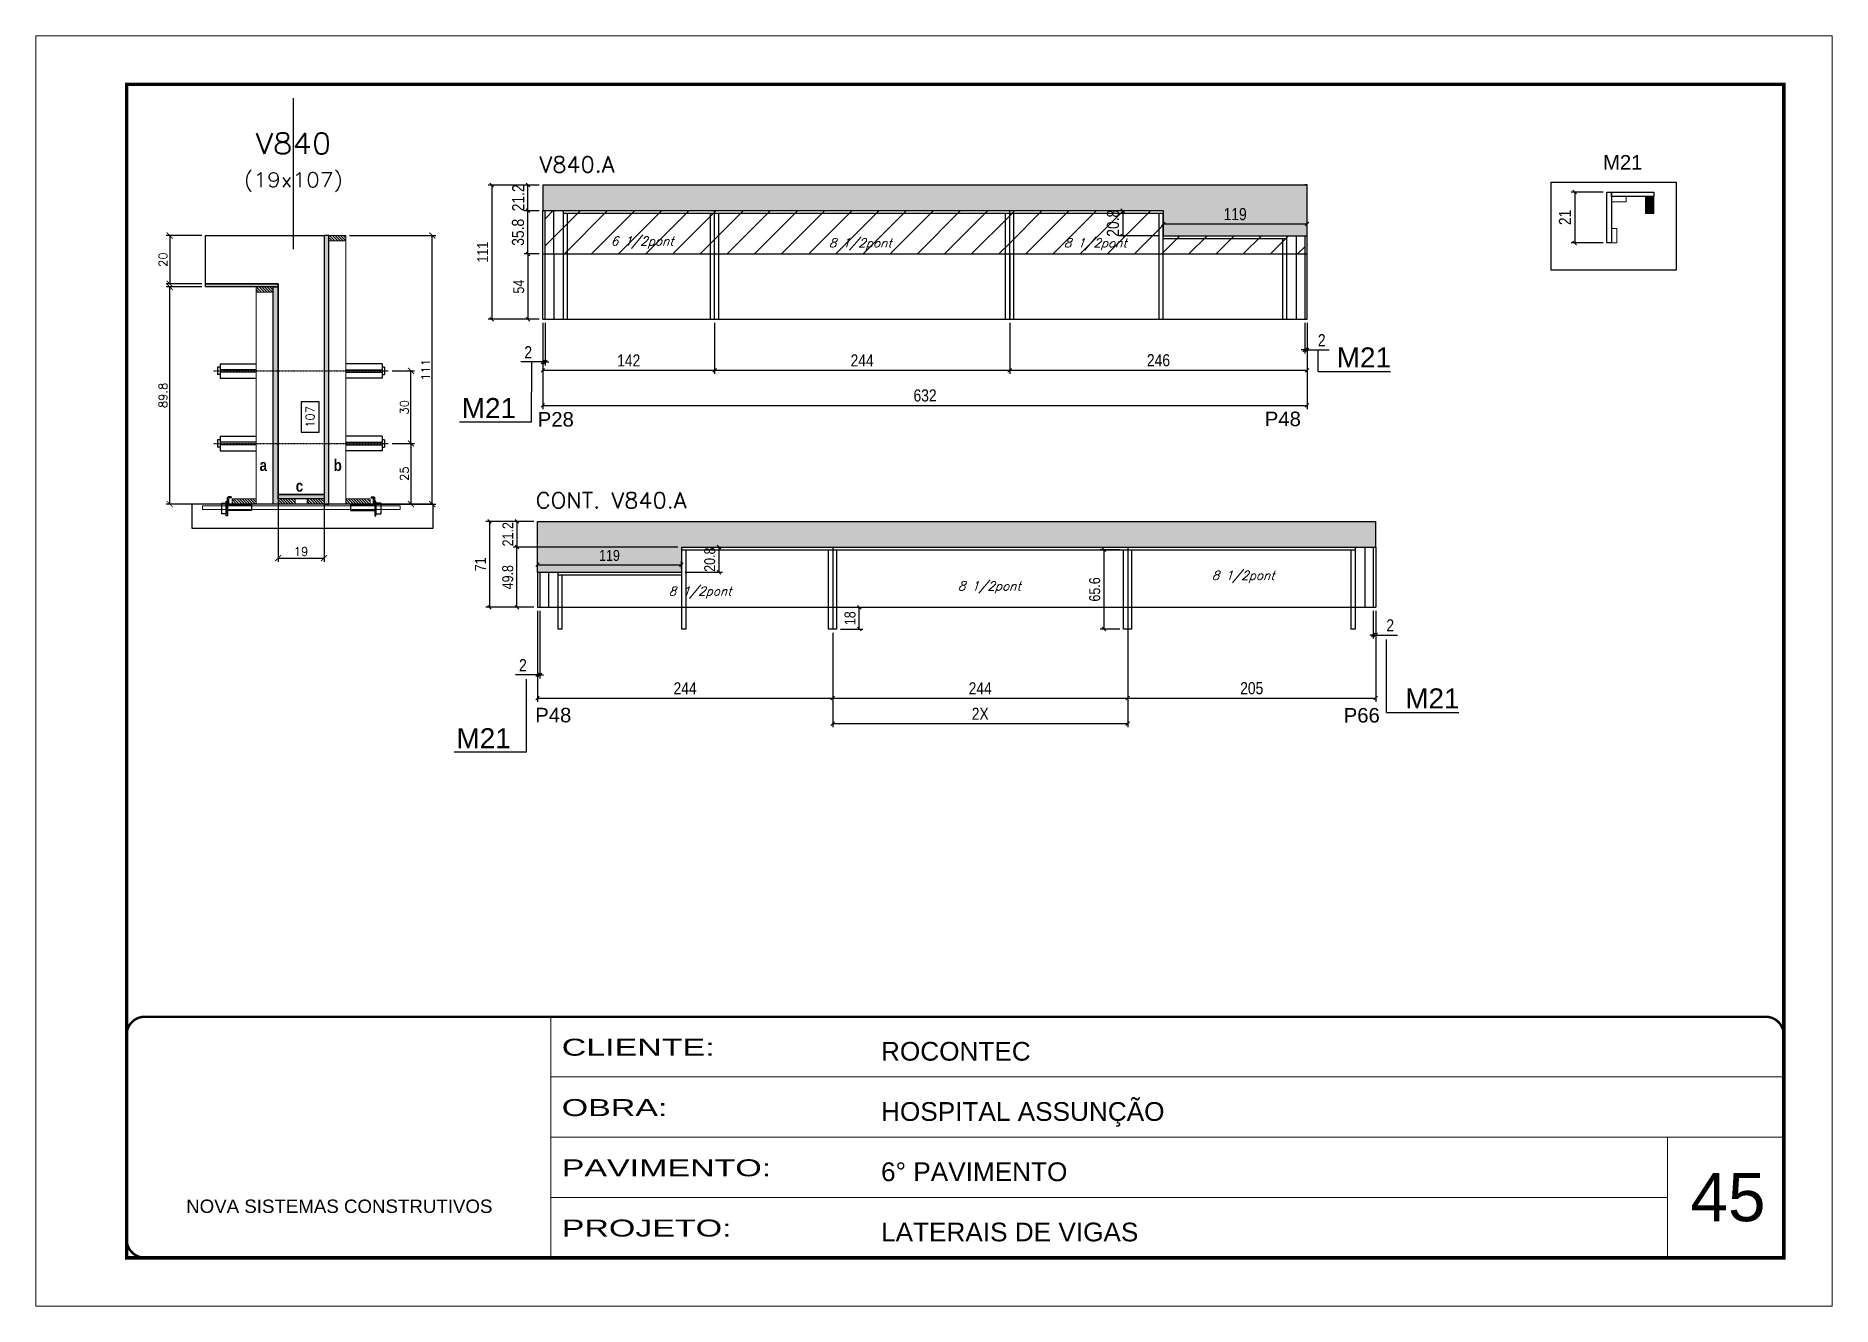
# Model space of a CAD drawing. Extents: x -20960 to -5926, y -2106 to 21915.
# Drawn here: x -12207 to -10722, y 8231 to 9281 of the extents above; entities that cross this region are included whole.
import ezdxf
from ezdxf.enums import TextEntityAlignment as Align

# ---------------------------------------------------------------- set-up
doc = ezdxf.new("R2010")
doc.units = 0
for name, pattern in [('CONTINUO', [0]), ('DASHED', [0.75, 0.5, -0.25]), ('HIDDEN', [0.375, 0.25, -0.125])]:
    doc.linetypes.add(name, pattern=pattern)
for name, color, linetype in [('5', 5, 'Continuous'), ('barrote', 251, 'Continuous'), ('COTA', 241, 'Continuous'), ('Cota Seção (2x)', 4, 'Continuous'), ('detalhes', 4, 'Continuous'), ('NOMENCLATURA', 7, 'Continuous'), ('Painéis', 200, 'Continuous'), ('presilha', 1, 'Continuous'), ('Reaproveitamento', 251, 'Continuous'), ('SARR_2.2x7', 40, 'Continuous'), ('SARR_3.5x7', 81, 'Continuous'), ('TENSOR', 3, 'Continuous'), ('texto', 7, 'Continuous'), ('Texto de Titulo', 7, 'Continuous'), ('Texto Qtd Sarr', 242, 'Continuous')]:
    doc.layers.add(name, color=color, linetype=linetype)
for name, color, linetype, lineweight in [('CARIMBO', 255, 'Continuous', 9), ('CONCRETO', 251, 'Continuous', 25), ('Folhas', 255, 'Continuous', 9), ('Hachura', 251, 'Continuous', 9), ('Madeira', 126, 'Continuous', 18), ('Sarr 2.2x7', 40, 'Continuous', 9), ('SARRAFO DE PRESSAO', 251, 'DASHED', 9), ('SCO-___-LAJ', 2, 'Continuous', 0), ('Texto Seção', 7, 'Continuous', 15)]:
    doc.layers.add(name, color=color, linetype=linetype, lineweight=lineweight)
doc.styles.add('ARIAL', font='arial.ttf')
doc.styles.add('COTA TECNICA', font='techl___.ttf', dxfattribs={"height": 10})
doc.styles.add('COTA TECNICA-50', font='techl___.ttf', dxfattribs={"height": 9})
doc.styles.add('REGUA-120', font='ROMANS.shx', dxfattribs={"height": 15})
doc.styles.add('Romans', font='romans.shx')
doc.styles.get("Standard").update_dxf_attribs({"font": 'arial.ttf'})
doc.styles.add('TECNICA', font='techb___.ttf', dxfattribs={"height": 10})
doc.styles.add('Tecnologia', font='')
doc.styles.get('Tecnologia').set_extended_font_data('Forgotten Futurist')
doc.dimstyles.new('COTA PAINEL-50', dxfattribs={"dimtxt": 9, "dimasz": 3, "dimexe": 3, "dimexo": 3, "dimgap": 3, "dimtad": 1, "dimdec": 1, "dimzin": 12, "dimdsep": 46, "dimtxsty": 'COTA TECNICA-50', "dimblk1": 'OBLIQUE', "dimblk2": 'OBLIQUE', "dimsah": 1, "dimcen": 0.9, "dimclrd": 4, "dimclre": 4, "dimclrt": 240, "dimadec": 1, "dimazin": 3, "dimtfac": 1, "dimtdec": 1, "dimtmove": 0, "dimatfit": 3, "dimfxl": 1, "dimtolj": 1, "dimtzin": 12, "dimarcsym": 0})
doc.dimstyles.new('Cota Seção (2x)', dxfattribs={"dimtxt": 7, "dimasz": 5, "dimexe": 3, "dimexo": 3, "dimgap": 2, "dimtad": 3, "dimdec": 1, "dimlfac": 0.5, "dimzin": 12, "dimdsep": 46, "dimtxsty": 'Romans', "dimblk": 'ARCHTICK', "dimcen": 0, "dimclrd": 4, "dimclre": 4, "dimclrt": 1, "dimadec": 1, "dimazin": 3, "dimtfac": 1, "dimtdec": 1, "dimtmove": 0, "dimatfit": 3, "dimldrblk": 'OBLIQUE', "dimfxl": 1, "dimtolj": 1, "dimtzin": 12, "dimarcsym": 0})
doc.dimstyles.new('Cota Seção interna', dxfattribs={"dimtxt": 7, "dimasz": 6, "dimexe": 0.18, "dimexo": 2, "dimgap": -4, "dimtad": 3, "dimdec": 1, "dimlfac": 0.5, "dimzin": 12, "dimdsep": 46, "dimtxsty": 'Romans', "dimblk": 'ARCHTICK', "dimcen": 0.09, "dimse1": 1, "dimse2": 1, "dimsd1": 1, "dimsd2": 1, "dimclrd": 180, "dimclre": 5, "dimclrt": 1, "dimadec": 0, "dimazin": 3, "dimtfac": 1, "dimtdec": 1, "dimtofl": 0, "dimtmove": 0, "dimatfit": 3, "dimldrblk": 'ARCHTICK', "dimfxl": 1, "dimtolj": 1, "dimtzin": 0, "dimarcsym": 0})
doc.dimstyles.new('PAINEL', dxfattribs={"dimtxt": 10, "dimasz": 3, "dimexe": 3, "dimexo": 3, "dimgap": 3, "dimtad": 1, "dimdec": 1, "dimzin": 12, "dimdsep": 46, "dimtxsty": 'COTA TECNICA', "dimblk1": 'OBLIQUE', "dimblk2": 'OBLIQUE', "dimsah": 1, "dimcen": 0.9, "dimclrd": 4, "dimclre": 4, "dimclrt": 240, "dimadec": 1, "dimazin": 3, "dimtfac": 1, "dimtdec": 1, "dimtmove": 0, "dimatfit": 3, "dimfxl": 1, "dimtolj": 1, "dimtzin": 12, "dimarcsym": 0})
pattern_1 = [(45, (-4755, -1148.575), (-11.22532, 11.22532), [])]
pattern_2 = [(315, (10949.8435, 664.421), (1.12253202, 1.12253202), [])]

msp = doc.modelspace()

# ---------------------------------------------------------------- texts
at = {"layer": '5', "color": 7, "linetype": 'Continuous'}
msp.add_text('M21', height=12, rotation=359.99996, dxfattribs=at).set_placement((-10911.37, 9170.58))
at = {"layer": '5', "linetype": 'Continuous'}
for s, p in [('P28', (-11792.1, 8958.13)), ('P48', (-11191.01, 8958.48)), ('P48', (-11794.17, 8713.63)), ('P66', (-11125.76, 8713.47))]:
    msp.add_text(s, height=12, rotation=0.00004, dxfattribs=at).set_placement(p)
at = {"layer": 'CARIMBO', "style": 'ARIAL'}
msp.add_text('45', height=40, dxfattribs=at).set_placement((-10839.14, 8301.21))
at = {"layer": 'detalhes', "style": 'TECNICA'}
for s, p in [('a', (-12022.08, 8921.4)), ('b', (-11960.85, 8921.39)), ('c', (-11992.18, 8904.3))]:
    msp.add_text(s, height=9.6, dxfattribs=at).set_placement(p)
at = {"layer": 'NOMENCLATURA', "linetype": 'Continuous'}
for rotation, p in [(0, (-11131.5, 9007.08)), (360, (-11854.87, 8965.2)), (0, (-11074.86, 8725.17)), (360, (-11859.26, 8692.25))]:
    msp.add_text('M21', height=16.5, rotation=rotation, dxfattribs=at).set_placement(p)
at = {"layer": 'texto', "color": 2, "char_height": 7.2737, "attachment_point": 5, "style": 'Romans'}
for s, insert in [('{\\Q19;\\C256;6 1/2pont}', (-11705.77, 9110.29)), ('{\\Q19;\\C256;8 1/2pont}', (-11525.47, 9108.75)), ('{\\Q19;\\C256;8 1/2pont}', (-11331.11, 9108.75)), ('{\\Q19;\\C256;8 1/2pont}', (-11208.9, 8833.92)), ('{\\Q19;\\C256;8 1/2pont}', (-11657.88, 8820.93)), ('{\\Q19;\\C256;8 1/2pont}', (-11418.75, 8825.15))]:
    msp.add_mtext(s, dxfattribs=dict(at, insert=insert))
at = {"layer": 'Texto Seção', "style": 'REGUA-120', "width": 1.05}
for s, p in [('V840.A', (-11790.6, 9168.27)), ('CONT. V840.A', (-11793.71, 8890.59))]:
    msp.add_text(s, height=13, dxfattribs=at).set_placement(p)

# ---------------------------------------------------------------- blocks, each defined once
blk = doc.blocks.new('9999999999')
at = {"color": 30, "linetype": 'CONTINUO'}
for p, q in [((98564.6, 34230.2), (98564.6, 34429.4)), ((98564.6, 34379.6), (99584, 34379.6)), ((98564.6, 34329.8), (99488, 34329.8)), ((99584, 34329.8), (99488, 34329.8)), ((99488, 34329.8), (99488, 34230.2)), ((98564.6, 34280), (99488, 34280))]:
    blk.add_line(p, q, dxfattribs=at)
at = {"color": 30, "linetype": 'CONTINUO', "const_width": 2}
blk.add_lwpolyline([(99584, 34230.2), (99584, 34414.4, 0.414214), (99569, 34429.4), (98229, 34429.4, 0.414214), (98214, 34414.4), (98214, 34245.2, 0.414214), (98229, 34230.2), (99584, 34230.2)], format="xyb", dxfattribs=at)
at = {"layer": 'Folhas'}
blk.add_lwpolyline([(98139, 34190.2), (99624, 34190.2), (99624, 35240.2), (98139, 35240.2)], close=True, dxfattribs=at)
at = {"layer": 'Folhas', "color": 30, "const_width": 3}
blk.add_lwpolyline([(98214, 34230.2), (99584, 34230.2), (99584, 35200.2), (98214, 35200.2)], close=True, dxfattribs=at)
at = {"color": 7, "linetype": 'Continuous', "ltscale": 5, "style": 'ARIAL'}
for s, height, p in [('ROCONTEC', 15.48, (98837.7, 34393.1)), ('HOSPITAL ASSUNÇÃO', 15.483, (98837.7, 34343.3)), ('6° PAVIMENTO', 15.483, (98837.7, 34293.5)), ('NOVA SISTEMAS CONSTRUTIVOS', 11.059, (98263.2, 34267.2)), ('LATERAIS DE VIGAS', 15.483, (98837.7, 34243.7))]:
    blk.add_text(s, height=height, dxfattribs=at).set_placement(p)
at = {"layer": 'Folhas', "color": 7, "style": 'Tecnologia', "width": 1.5}
for s, p in [('CLIENTE:', (98573.7, 34397.2)), ('OBRA:', (98573.7, 34347.3)), ('PAVIMENTO:', (98573.7, 34297.5)), ('PROJETO:', (98573.7, 34247.7))]:
    blk.add_text(s, height=14, dxfattribs=at).set_placement(p)
blk = doc.blocks.new('_Oblique')
at = {"color": 0, "linetype": 'ByBlock', "lineweight": -2}
blk.add_line((-0.5, -0.5), (0.5, 0.5), dxfattribs=at)
blk = doc.blocks.new('*D1616')
at = {"layer": 'COTA', "color": 4, "lineweight": -2, "ltscale": 25, "transparency": 16777216}
for p, q in [((-11158, 9043.8), (-11158, 9018.5)), ((-11156, 9043.8), (-11156, 9018.5)), ((-11158, 9021.5), (-11161, 9021.5)), ((-11158, 9021.5), (-11156, 9021.5)), ((-11156, 9021.5), (-11137.8, 9021.5))]:
    blk.add_line(p, q, dxfattribs=at)
at = {"layer": 'Defpoints', "color": 0, "ltscale": 25, "transparency": 16777216}
for p in [(-11158, 9046.8), (-11156, 9046.8), (-11156, 9021.5)]:
    blk.add_point(p, dxfattribs=at)
at = {"layer": 'COTA', "color": 4, "lineweight": -2, "ltscale": 25, "transparency": 16777216, "xscale": 3, "yscale": 3, "zscale": 3}
blk.add_blockref('_Oblique', (-11158, 9021.5), dxfattribs=at)
at = {"layer": 'COTA', "color": 4, "lineweight": -2, "ltscale": 25, "transparency": 16777216, "xscale": 3, "yscale": 3, "zscale": 3, "rotation": 180}
blk.add_blockref('_Oblique', (-11156, 9021.5), dxfattribs=at)
at = {"layer": 'COTA', "color": 240, "ltscale": 25, "transparency": 16777216, "insert": (-11143.9, 9029.5), "char_height": 10, "attachment_point": 5, "style": 'COTA TECNICA'}
blk.add_mtext('\\A1;2', dxfattribs=at)
blk = doc.blocks.new('*D1617')
at = {"layer": 'COTA', "color": 4, "lineweight": -2, "ltscale": 25, "transparency": 16777216}
for p, q in [((-11787.9, 9043.8), (-11787.9, 9001.7)), ((-11645.9, 9043.8), (-11645.9, 9001.7)), ((-11787.9, 9004.7), (-11645.9, 9004.7))]:
    blk.add_line(p, q, dxfattribs=at)
at = {"layer": 'Defpoints', "color": 0, "ltscale": 25, "transparency": 16777216}
for p in [(-11787.9, 9046.8), (-11645.9, 9046.8), (-11645.9, 9004.7)]:
    blk.add_point(p, dxfattribs=at)
at = {"layer": 'COTA', "color": 4, "lineweight": -2, "ltscale": 25, "transparency": 16777216, "xscale": 3, "yscale": 3, "zscale": 3, "rotation": 180}
blk.add_blockref('_Oblique', (-11787.9, 9004.7), dxfattribs=at)
at = {"layer": 'COTA', "color": 4, "lineweight": -2, "ltscale": 25, "transparency": 16777216, "xscale": 3, "yscale": 3, "zscale": 3}
blk.add_blockref('_Oblique', (-11645.9, 9004.7), dxfattribs=at)
at = {"layer": 'COTA', "color": 240, "ltscale": 25, "transparency": 16777216, "insert": (-11716.9, 9012.8), "char_height": 10, "attachment_point": 5, "style": 'COTA TECNICA'}
blk.add_mtext('\\A1;142', dxfattribs=at)
blk = doc.blocks.new('*D1618')
at = {"layer": 'COTA', "color": 4, "lineweight": -2, "ltscale": 25, "transparency": 16777216}
for p, q in [((-11645.9, 9043.8), (-11645.9, 9001.7)), ((-11401.9, 9043.8), (-11401.9, 9001.7)), ((-11645.9, 9004.7), (-11401.9, 9004.7))]:
    blk.add_line(p, q, dxfattribs=at)
at = {"layer": 'Defpoints', "color": 0, "ltscale": 25, "transparency": 16777216}
for p in [(-11645.9, 9046.8), (-11401.9, 9046.8), (-11401.9, 9004.7)]:
    blk.add_point(p, dxfattribs=at)
at = {"layer": 'COTA', "color": 4, "lineweight": -2, "ltscale": 25, "transparency": 16777216, "xscale": 3, "yscale": 3, "zscale": 3, "rotation": 180}
blk.add_blockref('_Oblique', (-11645.9, 9004.7), dxfattribs=at)
at = {"layer": 'COTA', "color": 4, "lineweight": -2, "ltscale": 25, "transparency": 16777216, "xscale": 3, "yscale": 3, "zscale": 3}
blk.add_blockref('_Oblique', (-11401.9, 9004.7), dxfattribs=at)
at = {"layer": 'COTA', "color": 240, "ltscale": 25, "transparency": 16777216, "insert": (-11523.9, 9012.8), "char_height": 10, "attachment_point": 5, "style": 'COTA TECNICA'}
blk.add_mtext('\\A1;244', dxfattribs=at)
blk = doc.blocks.new('*D1619')
at = {"layer": 'COTA', "color": 4, "lineweight": -2, "ltscale": 25, "transparency": 16777216}
for p, q in [((-11401.9, 9043.8), (-11401.9, 9001.7)), ((-11156, 9043.8), (-11156, 9001.7)), ((-11401.9, 9004.7), (-11156, 9004.7))]:
    blk.add_line(p, q, dxfattribs=at)
at = {"layer": 'Defpoints', "color": 0, "ltscale": 25, "transparency": 16777216}
for p in [(-11401.9, 9046.8), (-11156, 9046.8), (-11156, 9004.7)]:
    blk.add_point(p, dxfattribs=at)
at = {"layer": 'COTA', "color": 4, "lineweight": -2, "ltscale": 25, "transparency": 16777216, "xscale": 3, "yscale": 3, "zscale": 3, "rotation": 180}
blk.add_blockref('_Oblique', (-11401.9, 9004.7), dxfattribs=at)
at = {"layer": 'COTA', "color": 4, "lineweight": -2, "ltscale": 25, "transparency": 16777216, "xscale": 3, "yscale": 3, "zscale": 3}
blk.add_blockref('_Oblique', (-11156, 9004.7), dxfattribs=at)
at = {"layer": 'COTA', "color": 240, "ltscale": 25, "transparency": 16777216, "insert": (-11278.9, 9012.9), "char_height": 10, "attachment_point": 5, "style": 'COTA TECNICA'}
blk.add_mtext('\\A1;246', dxfattribs=at)
blk = doc.blocks.new('*D1620')
at = {"layer": 'COTA', "color": 4, "lineweight": -2, "ltscale": 25, "transparency": 16777216}
for p, q in [((-11275, 9118.8), (-11275, 9128.6)), ((-11275, 9125.6), (-11156, 9125.6)), ((-11156, 9119.2), (-11156, 9128.6))]:
    blk.add_line(p, q, dxfattribs=at)
at = {"layer": 'Defpoints', "color": 0, "ltscale": 25, "transparency": 16777216}
for p in [(-11156, 9125.6), (-11275, 9115.8), (-11156, 9116.2)]:
    blk.add_point(p, dxfattribs=at)
at = {"layer": 'COTA', "color": 4, "lineweight": -2, "ltscale": 25, "transparency": 16777216, "xscale": 3, "yscale": 3, "zscale": 3, "rotation": 180}
blk.add_blockref('_Oblique', (-11275, 9125.6), dxfattribs=at)
at = {"layer": 'COTA', "color": 4, "lineweight": -2, "ltscale": 25, "transparency": 16777216, "xscale": 3, "yscale": 3, "zscale": 3}
blk.add_blockref('_Oblique', (-11156, 9125.6), dxfattribs=at)
at = {"layer": 'COTA', "color": 240, "ltscale": 25, "transparency": 16777216, "insert": (-11215.5, 9133.7), "char_height": 10, "attachment_point": 5, "style": 'COTA TECNICA'}
blk.add_mtext('\\A1;119', dxfattribs=at)
blk = doc.blocks.new('*D1621')
at = {"layer": 'COTA', "color": 4, "lineweight": -2, "ltscale": 25, "transparency": 16777216}
for p, q in [((-11792.3, 8805.7), (-11792.3, 8730.7)), ((-11548.2, 8787.7), (-11548.2, 8730.7)), ((-11792.3, 8733.7), (-11548.2, 8733.7))]:
    blk.add_line(p, q, dxfattribs=at)
at = {"layer": 'Defpoints', "color": 0, "ltscale": 25, "transparency": 16777216}
for p in [(-11792.3, 8808.7), (-11548.2, 8790.7), (-11548.2, 8733.7)]:
    blk.add_point(p, dxfattribs=at)
at = {"layer": 'COTA', "color": 4, "lineweight": -2, "ltscale": 25, "transparency": 16777216, "xscale": 3, "yscale": 3, "zscale": 3, "rotation": 180}
blk.add_blockref('_Oblique', (-11792.3, 8733.7), dxfattribs=at)
at = {"layer": 'COTA', "color": 4, "lineweight": -2, "ltscale": 25, "transparency": 16777216, "xscale": 3, "yscale": 3, "zscale": 3}
blk.add_blockref('_Oblique', (-11548.2, 8733.7), dxfattribs=at)
at = {"layer": 'COTA', "color": 240, "ltscale": 25, "transparency": 16777216, "insert": (-11670.3, 8741.7), "char_height": 10, "attachment_point": 5, "style": 'COTA TECNICA'}
blk.add_mtext('\\A1;244', dxfattribs=at)
blk = doc.blocks.new('*D1622')
at = {"layer": 'COTA', "color": 4, "lineweight": -2, "ltscale": 25, "transparency": 16777216}
for p, q in [((-11548.2, 8787.7), (-11548.2, 8730.7)), ((-11304.3, 8787.7), (-11304.3, 8730.7)), ((-11548.2, 8733.7), (-11304.3, 8733.7))]:
    blk.add_line(p, q, dxfattribs=at)
at = {"layer": 'Defpoints', "color": 0, "ltscale": 25, "transparency": 16777216}
for p in [(-11548.2, 8790.7), (-11304.3, 8790.7), (-11304.3, 8733.7)]:
    blk.add_point(p, dxfattribs=at)
at = {"layer": 'COTA', "color": 4, "lineweight": -2, "ltscale": 25, "transparency": 16777216, "xscale": 3, "yscale": 3, "zscale": 3, "rotation": 180}
blk.add_blockref('_Oblique', (-11548.2, 8733.7), dxfattribs=at)
at = {"layer": 'COTA', "color": 4, "lineweight": -2, "ltscale": 25, "transparency": 16777216, "xscale": 3, "yscale": 3, "zscale": 3}
blk.add_blockref('_Oblique', (-11304.3, 8733.7), dxfattribs=at)
at = {"layer": 'COTA', "color": 240, "ltscale": 25, "transparency": 16777216, "insert": (-11426.3, 8741.7), "char_height": 10, "attachment_point": 5, "style": 'COTA TECNICA'}
blk.add_mtext('\\A1;244', dxfattribs=at)
blk = doc.blocks.new('titulo1')
at = {"layer": 'Defpoints', "color": 252, "linetype": 'HIDDEN', "ltscale": 2}
blk.add_line((0, 0), (0, 125), dxfattribs=at)
at = {"layer": 'Defpoints', "style": 'Romans', "oblique": 15}
blk.add_attdef('FOLHA', text='', height=10, dxfattribs=at).set_placement((0, 15.6), align=Align.MIDDLE_CENTER)
at = {"layer": 'Texto Qtd Sarr', "color": 3, "style": 'Romans', "oblique": 15}
for tag, height, p in [('TITULO', 17, (0, 71.4)), ('SEÇÃO', 12, (0, 41.5))]:
    blk.add_attdef(tag, text='', height=height, dxfattribs=at).set_placement(p, align=Align.MIDDLE_CENTER)
blk = doc.blocks.new('*D1638')
at = {"layer": 'Defpoints', "color": 0, "linetype": 'ByBlock', "transparency": 16777216}
for p in [(-10908.3, 9152), (-10934.7, 9110), (-10908.3, 9110)]:
    blk.add_point(p, dxfattribs=at)
at = {"layer": 'Sarr 2.2x7', "color": 4, "linetype": 'ByBlock', "lineweight": -2, "transparency": 16777216}
for p, q in [((-10911.3, 9152), (-10937.7, 9152)), ((-10934.7, 9152), (-10934.7, 9110)), ((-10911.3, 9110), (-10937.7, 9110))]:
    blk.add_line(p, q, dxfattribs=at)
at = {"layer": 'Sarr 2.2x7', "color": 4, "linetype": 'ByBlock', "lineweight": -2, "transparency": 16777216, "xscale": 3, "yscale": 3, "zscale": 3}
for p, rotation in [((-10934.7, 9152), 90), ((-10934.7, 9110), 270)]:
    blk.add_blockref('_Oblique', p, dxfattribs=dict(at, rotation=rotation))
at = {"layer": 'Sarr 2.2x7', "color": 240, "linetype": 'ByBlock', "transparency": 16777216, "insert": (-10942.8, 9131), "char_height": 10, "attachment_point": 5, "rotation": 90, "style": 'COTA TECNICA'}
blk.add_mtext('\\A1;21', dxfattribs=at)
blk = doc.blocks.new('*D1623')
at = {"layer": 'COTA', "color": 4, "lineweight": -2, "ltscale": 25, "transparency": 16777216}
for p, q in [((-11787.9, 9043.8), (-11787.9, 9008.6)), ((-11785.9, 9043.8), (-11785.9, 9008.6)), ((-11787.9, 9011.6), (-11806, 9011.6)), ((-11785.9, 9011.6), (-11787.9, 9011.6)), ((-11785.9, 9011.6), (-11782.9, 9011.6))]:
    blk.add_line(p, q, dxfattribs=at)
at = {"layer": 'Defpoints', "color": 0, "ltscale": 25, "transparency": 16777216}
for p in [(-11787.9, 9046.8), (-11785.9, 9046.8), (-11787.9, 9011.6)]:
    blk.add_point(p, dxfattribs=at)
at = {"layer": 'COTA', "color": 4, "lineweight": -2, "ltscale": 25, "transparency": 16777216, "xscale": 3, "yscale": 3, "zscale": 3}
blk.add_blockref('_Oblique', (-11787.9, 9011.6), dxfattribs=at)
at = {"layer": 'COTA', "color": 4, "lineweight": -2, "ltscale": 25, "transparency": 16777216, "xscale": 3, "yscale": 3, "zscale": 3, "rotation": 180}
blk.add_blockref('_Oblique', (-11785.9, 9011.6), dxfattribs=at)
at = {"layer": 'COTA', "color": 240, "ltscale": 25, "transparency": 16777216, "insert": (-11800, 9019.6), "char_height": 10, "attachment_point": 5, "style": 'COTA TECNICA'}
blk.add_mtext('\\A1;2', dxfattribs=at)
blk = doc.blocks.new('*D1639')
at = {"layer": 'COTA', "color": 4, "lineweight": -2, "ltscale": 25, "transparency": 16777216}
for p, q in [((-11790.9, 9157.8), (-11803.2, 9157.8)), ((-11800.2, 9136.6), (-11800.2, 9157.8)), ((-11790.9, 9136.6), (-11803.2, 9136.6))]:
    blk.add_line(p, q, dxfattribs=at)
at = {"layer": 'Defpoints', "color": 0, "ltscale": 25, "transparency": 16777216}
for p in [(-11800.2, 9157.8), (-11787.9, 9157.8), (-11787.9, 9136.6)]:
    blk.add_point(p, dxfattribs=at)
at = {"layer": 'COTA', "color": 4, "lineweight": -2, "ltscale": 25, "transparency": 16777216, "xscale": 3, "yscale": 3, "zscale": 3}
for p, rotation in [((-11800.2, 9157.8), 90), ((-11800.2, 9136.6), 270)]:
    blk.add_blockref('_Oblique', p, dxfattribs=dict(at, rotation=rotation))
at = {"layer": 'COTA', "color": 240, "ltscale": 25, "transparency": 16777216, "insert": (-11808.3, 9147.2), "char_height": 10, "attachment_point": 5, "rotation": 90, "style": 'COTA TECNICA'}
blk.add_mtext('\\A1;21.2', dxfattribs=at)
blk = doc.blocks.new('*D1624')
at = {"layer": 'COTA', "color": 4, "lineweight": -2, "ltscale": 25, "transparency": 16777216}
for p, q in [((-11790.9, 9136.6), (-11803.2, 9136.6)), ((-11800.2, 9100.8), (-11800.2, 9136.6)), ((-11790.9, 9100.8), (-11803.2, 9100.8))]:
    blk.add_line(p, q, dxfattribs=at)
at = {"layer": 'Defpoints', "color": 0, "ltscale": 25, "transparency": 16777216}
for p in [(-11800.2, 9136.6), (-11787.9, 9136.6), (-11787.9, 9100.8)]:
    blk.add_point(p, dxfattribs=at)
at = {"layer": 'COTA', "color": 4, "lineweight": -2, "ltscale": 25, "transparency": 16777216, "xscale": 3, "yscale": 3, "zscale": 3}
for p, rotation in [((-11800.2, 9136.6), 90), ((-11800.2, 9100.8), 270)]:
    blk.add_blockref('_Oblique', p, dxfattribs=dict(at, rotation=rotation))
at = {"layer": 'COTA', "color": 240, "ltscale": 25, "transparency": 16777216, "insert": (-11808.4, 9118.7), "char_height": 10, "attachment_point": 5, "rotation": 90, "style": 'COTA TECNICA'}
blk.add_mtext('\\A1;35.8', dxfattribs=at)
blk = doc.blocks.new('*D1640')
at = {"layer": 'COTA', "color": 4, "lineweight": -2, "ltscale": 25, "transparency": 16777216}
for p, q in [((-11278, 9136.6), (-11311.4, 9136.6)), ((-11308.4, 9136.6), (-11308.4, 9115.8)), ((-11278, 9115.8), (-11311.4, 9115.8))]:
    blk.add_line(p, q, dxfattribs=at)
at = {"layer": 'Defpoints', "color": 0, "ltscale": 25, "transparency": 16777216}
for p in [(-11275, 9136.6), (-11308.4, 9115.8), (-11275, 9115.8)]:
    blk.add_point(p, dxfattribs=at)
at = {"layer": 'COTA', "color": 4, "lineweight": -2, "ltscale": 25, "transparency": 16777216, "xscale": 3, "yscale": 3, "zscale": 3}
for p, rotation in [((-11308.4, 9136.6), 90), ((-11308.4, 9115.8), 270)]:
    blk.add_blockref('_Oblique', p, dxfattribs=dict(at, rotation=rotation))
at = {"layer": 'COTA', "color": 240, "ltscale": 25, "transparency": 16777216, "insert": (-11316.5, 9126.2), "char_height": 10, "attachment_point": 5, "rotation": 90, "style": 'COTA TECNICA'}
blk.add_mtext('\\A1;20.8', dxfattribs=at)
blk = doc.blocks.new('*D1625')
at = {"layer": 'COTA', "color": 4, "lineweight": -2, "ltscale": 25, "transparency": 16777216}
for p, q in [((-11787.9, 9043.8), (-11787.9, 8972.6)), ((-11156, 9043.8), (-11156, 8972.6)), ((-11787.9, 8975.6), (-11156, 8975.6))]:
    blk.add_line(p, q, dxfattribs=at)
at = {"layer": 'Defpoints', "color": 0, "ltscale": 25, "transparency": 16777216}
for p in [(-11787.9, 9046.8), (-11156, 9046.8), (-11156, 8975.6)]:
    blk.add_point(p, dxfattribs=at)
at = {"layer": 'COTA', "color": 4, "lineweight": -2, "ltscale": 25, "transparency": 16777216, "xscale": 3, "yscale": 3, "zscale": 3, "rotation": 180}
blk.add_blockref('_Oblique', (-11787.9, 8975.6), dxfattribs=at)
at = {"layer": 'COTA', "color": 4, "lineweight": -2, "ltscale": 25, "transparency": 16777216, "xscale": 3, "yscale": 3, "zscale": 3}
blk.add_blockref('_Oblique', (-11156, 8975.6), dxfattribs=at)
at = {"layer": 'COTA', "color": 240, "ltscale": 25, "transparency": 16777216, "insert": (-11471.9, 8983.8), "char_height": 10, "attachment_point": 5, "style": 'COTA TECNICA'}
blk.add_mtext('\\A1;632', dxfattribs=at)
blk = doc.blocks.new('*D1626')
at = {"layer": 'COTA', "color": 4, "lineweight": -2, "ltscale": 25, "transparency": 16777216}
for p, q in [((-11548.2, 8787.7), (-11548.2, 8709.6)), ((-11304.3, 8787.7), (-11304.3, 8709.6)), ((-11548.2, 8712.6), (-11304.3, 8712.6))]:
    blk.add_line(p, q, dxfattribs=at)
at = {"layer": 'Defpoints', "color": 0, "ltscale": 25, "transparency": 16777216}
for p in [(-11548.2, 8790.7), (-11304.3, 8790.7), (-11304.3, 8712.6)]:
    blk.add_point(p, dxfattribs=at)
at = {"layer": 'COTA', "color": 4, "lineweight": -2, "ltscale": 25, "transparency": 16777216, "xscale": 3, "yscale": 3, "zscale": 3, "rotation": 180}
blk.add_blockref('_Oblique', (-11548.2, 8712.6), dxfattribs=at)
at = {"layer": 'COTA', "color": 4, "lineweight": -2, "ltscale": 25, "transparency": 16777216, "xscale": 3, "yscale": 3, "zscale": 3}
blk.add_blockref('_Oblique', (-11304.3, 8712.6), dxfattribs=at)
at = {"layer": 'COTA', "color": 240, "ltscale": 25, "transparency": 16777216, "insert": (-11426.3, 8720.7), "char_height": 10, "attachment_point": 5, "style": 'COTA TECNICA'}
blk.add_mtext('\\A1;2X', dxfattribs=at)
blk = doc.blocks.new('*D1627')
at = {"layer": 'COTA', "color": 4, "lineweight": -2, "ltscale": 25, "transparency": 16777216}
for p, q in [((-11304.3, 8805.7), (-11304.3, 8730.7)), ((-11099.3, 8805.7), (-11099.3, 8730.7)), ((-11304.3, 8733.7), (-11099.3, 8733.7))]:
    blk.add_line(p, q, dxfattribs=at)
at = {"layer": 'Defpoints', "color": 0, "ltscale": 25, "transparency": 16777216}
for p in [(-11304.3, 8808.7), (-11099.3, 8808.7), (-11099.3, 8733.7)]:
    blk.add_point(p, dxfattribs=at)
at = {"layer": 'COTA', "color": 4, "lineweight": -2, "ltscale": 25, "transparency": 16777216, "xscale": 3, "yscale": 3, "zscale": 3, "rotation": 180}
blk.add_blockref('_Oblique', (-11304.3, 8733.7), dxfattribs=at)
at = {"layer": 'COTA', "color": 4, "lineweight": -2, "ltscale": 25, "transparency": 16777216, "xscale": 3, "yscale": 3, "zscale": 3}
blk.add_blockref('_Oblique', (-11099.3, 8733.7), dxfattribs=at)
at = {"layer": 'COTA', "color": 240, "ltscale": 25, "transparency": 16777216, "insert": (-11201.8, 8741.8), "char_height": 10, "attachment_point": 5, "style": 'COTA TECNICA'}
blk.add_mtext('\\A1;205', dxfattribs=at)
blk = doc.blocks.new('*D1628')
at = {"layer": 'COTA', "color": 4, "lineweight": -2, "ltscale": 25, "transparency": 16777216}
for p, q in [((-11101.3, 8805.7), (-11101.3, 8782.8)), ((-11099.3, 8794.7), (-11099.3, 8782.8)), ((-11101.3, 8785.8), (-11104.3, 8785.8)), ((-11101.3, 8785.8), (-11099.3, 8785.8)), ((-11099.3, 8785.8), (-11081.2, 8785.8))]:
    blk.add_line(p, q, dxfattribs=at)
at = {"layer": 'Defpoints', "color": 0, "ltscale": 25, "transparency": 16777216}
for p in [(-11101.3, 8808.7), (-11099.3, 8797.7), (-11099.3, 8785.8)]:
    blk.add_point(p, dxfattribs=at)
at = {"layer": 'COTA', "color": 4, "lineweight": -2, "ltscale": 25, "transparency": 16777216, "xscale": 3, "yscale": 3, "zscale": 3}
blk.add_blockref('_Oblique', (-11101.3, 8785.8), dxfattribs=at)
at = {"layer": 'COTA', "color": 4, "lineweight": -2, "ltscale": 25, "transparency": 16777216, "xscale": 3, "yscale": 3, "zscale": 3, "rotation": 180}
blk.add_blockref('_Oblique', (-11099.3, 8785.8), dxfattribs=at)
at = {"layer": 'COTA', "color": 240, "ltscale": 25, "transparency": 16777216, "insert": (-11087.3, 8793.8), "char_height": 10, "attachment_point": 5, "style": 'COTA TECNICA'}
blk.add_mtext('\\A1;2', dxfattribs=at)
blk = doc.blocks.new('*D1629')
at = {"layer": 'COTA', "color": 4, "lineweight": -2, "transparency": 16777216}
for p, q in [((-11790.9, 9157.8), (-11833.1, 9157.8)), ((-11830.1, 9157.8), (-11830.1, 9046.8)), ((-11790.9, 9046.8), (-11833.1, 9046.8))]:
    blk.add_line(p, q, dxfattribs=at)
at = {"layer": 'Defpoints', "color": 0, "transparency": 16777216}
for p in [(-11787.9, 9157.8), (-11830.1, 9046.8), (-11787.9, 9046.8)]:
    blk.add_point(p, dxfattribs=at)
at = {"layer": 'COTA', "color": 4, "lineweight": -2, "transparency": 16777216, "xscale": 3, "yscale": 3, "zscale": 3}
for p, rotation in [((-11830.1, 9157.8), 90), ((-11830.1, 9046.8), 270)]:
    blk.add_blockref('_Oblique', p, dxfattribs=dict(at, rotation=rotation))
at = {"layer": 'COTA', "color": 240, "transparency": 16777216, "insert": (-11837.7, 9102.3), "char_height": 9, "attachment_point": 5, "rotation": 90, "style": 'COTA TECNICA-50'}
blk.add_mtext('\\A1;111', dxfattribs=at)
blk = doc.blocks.new('*D1630')
at = {"layer": 'COTA', "color": 4, "lineweight": -2, "ltscale": 25, "transparency": 16777216}
for p, q in [((-11792.3, 8805.7), (-11792.3, 8749.9)), ((-11790.3, 8805.7), (-11790.3, 8749.9)), ((-11792.3, 8752.9), (-11810.4, 8752.9)), ((-11790.3, 8752.9), (-11792.3, 8752.9)), ((-11790.3, 8752.9), (-11787.3, 8752.9))]:
    blk.add_line(p, q, dxfattribs=at)
at = {"layer": 'Defpoints', "color": 0, "ltscale": 25, "transparency": 16777216}
for p in [(-11792.3, 8808.7), (-11790.3, 8808.7), (-11792.3, 8752.9)]:
    blk.add_point(p, dxfattribs=at)
at = {"layer": 'COTA', "color": 4, "lineweight": -2, "ltscale": 25, "transparency": 16777216, "xscale": 3, "yscale": 3, "zscale": 3}
blk.add_blockref('_Oblique', (-11792.3, 8752.9), dxfattribs=at)
at = {"layer": 'COTA', "color": 4, "lineweight": -2, "ltscale": 25, "transparency": 16777216, "xscale": 3, "yscale": 3, "zscale": 3, "rotation": 180}
blk.add_blockref('_Oblique', (-11790.3, 8752.9), dxfattribs=at)
at = {"layer": 'COTA', "color": 240, "ltscale": 25, "transparency": 16777216, "insert": (-11804.4, 8760.9), "char_height": 10, "attachment_point": 5, "style": 'COTA TECNICA'}
blk.add_mtext('\\A1;2', dxfattribs=at)
blk = doc.blocks.new('*D1641')
at = {"layer": 'COTA', "color": 4, "lineweight": -2, "transparency": 16777216}
for p, q in [((-11676.3, 8858.5), (-11812.3, 8858.5)), ((-11809.3, 8808.7), (-11809.3, 8858.5)), ((-11795.3, 8808.7), (-11812.3, 8808.7))]:
    blk.add_line(p, q, dxfattribs=at)
at = {"layer": 'Defpoints', "color": 0, "transparency": 16777216}
for p in [(-11809.3, 8858.5), (-11673.3, 8858.5), (-11792.3, 8808.7)]:
    blk.add_point(p, dxfattribs=at)
at = {"layer": 'COTA', "color": 4, "lineweight": -2, "transparency": 16777216, "xscale": 3, "yscale": 3, "zscale": 3}
for p, rotation in [((-11809.3, 8858.5), 90), ((-11809.3, 8808.7), 270)]:
    blk.add_blockref('_Oblique', p, dxfattribs=dict(at, rotation=rotation))
at = {"layer": 'COTA', "color": 240, "transparency": 16777216, "insert": (-11816.9, 8833.6), "char_height": 9, "attachment_point": 5, "rotation": 90, "style": 'COTA TECNICA-50'}
blk.add_mtext('\\A1;49.8', dxfattribs=at)
blk = doc.blocks.new('*D1631')
at = {"layer": 'COTA', "color": 4, "lineweight": -2, "transparency": 16777216}
for p, q in [((-11795.3, 8879.7), (-11835, 8879.7)), ((-11832, 8879.7), (-11832, 8808.7)), ((-11795.3, 8808.7), (-11835, 8808.7))]:
    blk.add_line(p, q, dxfattribs=at)
at = {"layer": 'Defpoints', "color": 0, "transparency": 16777216}
for p in [(-11792.3, 8879.7), (-11832, 8808.7), (-11792.3, 8808.7)]:
    blk.add_point(p, dxfattribs=at)
at = {"layer": 'COTA', "color": 4, "lineweight": -2, "transparency": 16777216, "xscale": 3, "yscale": 3, "zscale": 3}
for p, rotation in [((-11832, 8879.7), 90), ((-11832, 8808.7), 270)]:
    blk.add_blockref('_Oblique', p, dxfattribs=dict(at, rotation=rotation))
at = {"layer": 'COTA', "color": 240, "transparency": 16777216, "insert": (-11839.5, 8844.2), "char_height": 9, "attachment_point": 5, "rotation": 90, "style": 'COTA TECNICA-50'}
blk.add_mtext('\\A1;71', dxfattribs=at)
blk = doc.blocks.new('*D1632')
at = {"layer": 'COTA', "color": 4, "lineweight": -2, "transparency": 16777216}
for p, q in [((-11790.9, 9100.8), (-11803.2, 9100.8)), ((-11800.2, 9100.8), (-11800.2, 9046.8)), ((-11790.9, 9046.8), (-11803.2, 9046.8))]:
    blk.add_line(p, q, dxfattribs=at)
at = {"layer": 'Defpoints', "color": 0, "transparency": 16777216}
for p in [(-11787.9, 9100.8), (-11800.2, 9046.8), (-11787.9, 9046.8)]:
    blk.add_point(p, dxfattribs=at)
at = {"layer": 'COTA', "color": 4, "lineweight": -2, "transparency": 16777216, "xscale": 3, "yscale": 3, "zscale": 3}
for p, rotation in [((-11800.2, 9100.8), 90), ((-11800.2, 9046.8), 270)]:
    blk.add_blockref('_Oblique', p, dxfattribs=dict(at, rotation=rotation))
at = {"layer": 'COTA', "color": 240, "transparency": 16777216, "insert": (-11807.8, 9073.8), "char_height": 9, "attachment_point": 5, "rotation": 90, "style": 'COTA TECNICA-50'}
blk.add_mtext('\\A1;54', dxfattribs=at)
blk = doc.blocks.new('*D1633')
at = {"layer": 'COTA', "color": 4, "lineweight": -2, "transparency": 16777216}
for p, q in [((-11795.3, 8879.7), (-11812.3, 8879.7)), ((-11809.3, 8879.7), (-11809.3, 8858.5)), ((-11676.3, 8858.5), (-11812.3, 8858.5))]:
    blk.add_line(p, q, dxfattribs=at)
at = {"layer": 'Defpoints', "color": 0, "transparency": 16777216}
for p in [(-11792.3, 8879.7), (-11809.3, 8858.5), (-11673.3, 8858.5)]:
    blk.add_point(p, dxfattribs=at)
at = {"layer": 'COTA', "color": 4, "lineweight": -2, "transparency": 16777216, "xscale": 3, "yscale": 3, "zscale": 3}
for p, rotation in [((-11809.3, 8879.7), 90), ((-11809.3, 8858.5), 270)]:
    blk.add_blockref('_Oblique', p, dxfattribs=dict(at, rotation=rotation))
at = {"layer": 'COTA', "color": 240, "transparency": 16777216, "insert": (-11816.8, 8869.1), "char_height": 9, "attachment_point": 5, "rotation": 90, "style": 'COTA TECNICA-50'}
blk.add_mtext('\\A1;21.2', dxfattribs=at)
blk = doc.blocks.new('*D1634')
at = {"layer": 'COTA', "color": 4, "lineweight": -2, "transparency": 16777216}
for p, q in [((-11670.3, 8858.5), (-11639.3, 8858.5)), ((-11642.3, 8858.5), (-11642.3, 8837.7)), ((-11670.3, 8837.7), (-11639.3, 8837.7))]:
    blk.add_line(p, q, dxfattribs=at)
at = {"layer": 'Defpoints', "color": 0, "transparency": 16777216}
for p in [(-11673.3, 8858.5), (-11673.3, 8837.7), (-11642.3, 8837.7)]:
    blk.add_point(p, dxfattribs=at)
at = {"layer": 'COTA', "color": 4, "lineweight": -2, "transparency": 16777216, "xscale": 3, "yscale": 3, "zscale": 3}
for p, rotation in [((-11642.3, 8858.5), 90), ((-11642.3, 8837.7), 270)]:
    blk.add_blockref('_Oblique', p, dxfattribs=dict(at, rotation=rotation))
at = {"layer": 'COTA', "color": 240, "transparency": 16777216, "insert": (-11649.9, 8848.1), "char_height": 9, "attachment_point": 5, "rotation": 90, "style": 'COTA TECNICA-50'}
blk.add_mtext('\\A1;20.8', dxfattribs=at)
blk = doc.blocks.new('*D1635')
at = {"layer": 'COTA', "color": 4, "lineweight": -2, "transparency": 16777216}
for p, q in [((-11792.3, 8840.7), (-11792.3, 8846.9)), ((-11792.3, 8843.9), (-11673.3, 8843.9)), ((-11673.3, 8840.7), (-11673.3, 8846.9))]:
    blk.add_line(p, q, dxfattribs=at)
at = {"layer": 'Defpoints', "color": 0, "transparency": 16777216}
for p in [(-11792.3, 8837.7), (-11673.3, 8843.9), (-11673.3, 8837.7)]:
    blk.add_point(p, dxfattribs=at)
at = {"layer": 'COTA', "color": 4, "lineweight": -2, "transparency": 16777216, "xscale": 3, "yscale": 3, "zscale": 3, "rotation": 180}
blk.add_blockref('_Oblique', (-11792.3, 8843.9), dxfattribs=at)
at = {"layer": 'COTA', "color": 4, "lineweight": -2, "transparency": 16777216, "xscale": 3, "yscale": 3, "zscale": 3}
blk.add_blockref('_Oblique', (-11673.3, 8843.9), dxfattribs=at)
at = {"layer": 'COTA', "color": 240, "transparency": 16777216, "insert": (-11732.8, 8851.5), "char_height": 9, "attachment_point": 5, "style": 'COTA TECNICA-50'}
blk.add_mtext('\\A1;119', dxfattribs=at)
blk = doc.blocks.new('*D1636')
at = {"layer": 'COTA', "color": 4, "lineweight": -2, "transparency": 16777216}
for p, q in [((-11541.7, 8808.7), (-11523.3, 8808.7)), ((-11526.3, 8790.7), (-11526.3, 8808.7)), ((-11541.7, 8790.7), (-11523.3, 8790.7))]:
    blk.add_line(p, q, dxfattribs=at)
at = {"layer": 'Defpoints', "color": 0, "transparency": 16777216}
for p in [(-11544.7, 8808.7), (-11526.3, 8808.7), (-11544.7, 8790.7)]:
    blk.add_point(p, dxfattribs=at)
at = {"layer": 'COTA', "color": 4, "lineweight": -2, "transparency": 16777216, "xscale": 3, "yscale": 3, "zscale": 3}
for p, rotation in [((-11526.3, 8808.7), 90), ((-11526.3, 8790.7), 270)]:
    blk.add_blockref('_Oblique', p, dxfattribs=dict(at, rotation=rotation))
at = {"layer": 'COTA', "color": 240, "transparency": 16777216, "insert": (-11533.9, 8799.7), "char_height": 9, "attachment_point": 5, "rotation": 90, "style": 'COTA TECNICA-50'}
blk.add_mtext('\\A1;18', dxfattribs=at)
blk = doc.blocks.new('*D1637')
at = {"layer": 'COTA', "color": 4, "lineweight": -2, "transparency": 16777216}
for p, q in [((-11310.7, 8856.3), (-11327, 8856.3)), ((-11324, 8856.3), (-11324, 8790.7)), ((-11310.8, 8790.7), (-11327, 8790.7))]:
    blk.add_line(p, q, dxfattribs=at)
at = {"layer": 'Defpoints', "color": 0, "transparency": 16777216}
for p in [(-11307.7, 8856.3), (-11324, 8790.7), (-11307.8, 8790.7)]:
    blk.add_point(p, dxfattribs=at)
at = {"layer": 'COTA', "color": 4, "lineweight": -2, "transparency": 16777216, "xscale": 3, "yscale": 3, "zscale": 3}
for p, rotation in [((-11324, 8856.3), 90), ((-11324, 8790.7), 270)]:
    blk.add_blockref('_Oblique', p, dxfattribs=dict(at, rotation=rotation))
at = {"layer": 'COTA', "color": 240, "transparency": 16777216, "insert": (-11331.6, 8823.5), "char_height": 9, "attachment_point": 5, "rotation": 90, "style": 'COTA TECNICA-50'}
blk.add_mtext('\\A1;65.6', dxfattribs=at)
blk = doc.blocks.new('_ArchTick')
at = {"color": 0, "linetype": 'ByBlock', "const_width": 0.15}
blk.add_lwpolyline([(-0.5, -0.5), (0.5, 0.5)], dxfattribs=at)
blk = doc.blocks.new('*D1610')
at = {"layer": 'COTA', "color": 4, "lineweight": -2, "transparency": 16777216}
for p, q in [((-12069.8, 9073.7), (-12099.4, 9073.7)), ((-12096.4, 8894.1), (-12096.4, 9073.7)), ((-12047.8, 8894.1), (-12099.4, 8894.1))]:
    blk.add_line(p, q, dxfattribs=at)
at = {"layer": 'Defpoints', "color": 0, "transparency": 16777216}
for p in [(-12096.4, 9073.7), (-12066.8, 9073.7), (-12044.8, 8894.1)]:
    blk.add_point(p, dxfattribs=at)
at = {"layer": 'COTA', "color": 4, "lineweight": -2, "transparency": 16777216, "xscale": 5, "yscale": 5, "zscale": 5}
for p, rotation in [((-12096.4, 9073.7), 90), ((-12096.4, 8894.1), 270)]:
    blk.add_blockref('_ArchTick', p, dxfattribs=dict(at, rotation=rotation))
at = {"layer": 'COTA', "color": 1, "transparency": 16777216, "insert": (-12101.9, 8983.9), "char_height": 7, "attachment_point": 5, "rotation": 90, "style": 'Romans'}
blk.add_mtext('\\A1;89.8', dxfattribs=at)
blk = doc.blocks.new('*D1611')
at = {"layer": 'COTA', "color": 4, "lineweight": -2, "transparency": 16777216}
for p, q in [((-12069.8, 9116.1), (-12099.4, 9116.1)), ((-12096.4, 9116.1), (-12096.4, 9076.1)), ((-12069.8, 9076.1), (-12099.4, 9076.1))]:
    blk.add_line(p, q, dxfattribs=at)
at = {"layer": 'Defpoints', "color": 0, "transparency": 16777216}
for p in [(-12066.8, 9116.1), (-12096.4, 9076.1), (-12066.8, 9076.1)]:
    blk.add_point(p, dxfattribs=at)
at = {"layer": 'COTA', "color": 4, "lineweight": -2, "transparency": 16777216, "xscale": 5, "yscale": 5, "zscale": 5}
for p, rotation in [((-12096.4, 9116.1), 90), ((-12096.4, 9076.1), 270)]:
    blk.add_blockref('_ArchTick', p, dxfattribs=dict(at, rotation=rotation))
at = {"layer": 'COTA', "color": 1, "transparency": 16777216, "insert": (-12101.9, 9096.1), "char_height": 7, "attachment_point": 5, "rotation": 90, "style": 'Romans'}
blk.add_mtext('\\A1;20', dxfattribs=at)
blk = doc.blocks.new('*D1612')
at = {"layer": 'COTA', "color": 4, "lineweight": -2, "transparency": 16777216}
for p, q in [((-11947.8, 9116.1), (-11876.3, 9116.1)), ((-11879.3, 8894.1), (-11879.3, 9116.1)), ((-11927.8, 8894.1), (-11876.3, 8894.1))]:
    blk.add_line(p, q, dxfattribs=at)
at = {"layer": 'Defpoints', "color": 0, "transparency": 16777216}
for p in [(-11950.8, 9116.1), (-11879.3, 9116.1), (-11930.8, 8894.1)]:
    blk.add_point(p, dxfattribs=at)
at = {"layer": 'COTA', "color": 4, "lineweight": -2, "transparency": 16777216, "xscale": 5, "yscale": 5, "zscale": 5}
for p, rotation in [((-11879.3, 9116.1), 90), ((-11879.3, 8894.1), 270)]:
    blk.add_blockref('_ArchTick', p, dxfattribs=dict(at, rotation=rotation))
at = {"layer": 'COTA', "color": 1, "transparency": 16777216, "insert": (-11884.8, 9005.1), "char_height": 7, "attachment_point": 5, "rotation": 90, "style": 'Romans'}
blk.add_mtext('\\A1;111', dxfattribs=at)
blk = doc.blocks.new('*D1613')
at = {"layer": 'Cota Seção (2x)', "color": 180, "lineweight": -2, "transparency": 16777216}
for p, q in [((-11972.8, 8978.6), (-11987.8, 8978.6)), ((-11987.8, 8978.6), (-11987.8, 8953.6)), ((-11972.8, 8953.6), (-11972.8, 8978.6)), ((-11987.8, 8953.6), (-11972.8, 8953.6))]:
    blk.add_line(p, q, dxfattribs=at)
at = {"layer": 'Defpoints', "color": 0, "transparency": 16777216}
for p in [(-11968.8, 9116.1), (-11968.8, 9116.1), (-11968.8, 8902.1)]:
    blk.add_point(p, dxfattribs=at)
at = {"layer": 'Cota Seção (2x)', "color": 1, "transparency": 16777216, "insert": (-11980.3, 8966.1), "char_height": 7, "attachment_point": 5, "rotation": 90, "style": 'Romans'}
blk.add_mtext('\\A1;107', dxfattribs=at)
blk = doc.blocks.new('PRESILHA METÁLICA 1')
at = {"layer": 'presilha'}
for p, q in [((0, 13), (6, 13)), ((0, 13), (0, 0)), ((6, 0), (0, 0)), ((6, 15.5), (7.5, 15.5)), ((6, -2.5), (6, 15.5)), ((6, 13), (6, 0)), ((7.5, 10.6), (7.5, 19.9)), ((7.5, 15.5), (7.5, -2.5)), ((37.5, 4.1), (7.5, 4.1)), ((12, 21), (8.6, 21)), ((9, 11.6), (9, 18.9)), ((12, 19.5), (9.6, 19.5)), ((37.5, 11), (9.6, 11)), ((12, 21), (12, 19.5)), ((37.5, 11), (37.5, 4.1)), ((7.5, -2.5), (6, -2.5))]:
    blk.add_line(p, q, dxfattribs=at)
for centre, radius, start, end in [((8.6, 19.9), 1.14, 90, 180), ((9.6, 18.9), 0.57, 90, 180), ((9.6, 11.6), 0.57, 180, 270)]:
    blk.add_arc(centre, radius, start, end, dxfattribs=at)
blk = doc.blocks.new('*D1614')
at = {"layer": 'COTA', "color": 4, "lineweight": -2, "transparency": 16777216}
for p, q in [((-12006.8, 8895.5), (-12006.8, 8846.3)), ((-11968.8, 8895.5), (-11968.8, 8846.3)), ((-12006.8, 8849.3), (-11968.8, 8849.3))]:
    blk.add_line(p, q, dxfattribs=at)
at = {"layer": 'Defpoints', "color": 0, "transparency": 16777216}
for p in [(-12006.8, 8898.5), (-11968.8, 8898.5), (-11968.8, 8849.3)]:
    blk.add_point(p, dxfattribs=at)
at = {"layer": 'COTA', "color": 4, "lineweight": -2, "transparency": 16777216, "xscale": 5, "yscale": 5, "zscale": 5, "rotation": 180}
blk.add_blockref('_ArchTick', (-12006.8, 8849.3), dxfattribs=at)
at = {"layer": 'COTA', "color": 4, "lineweight": -2, "transparency": 16777216, "xscale": 5, "yscale": 5, "zscale": 5}
blk.add_blockref('_ArchTick', (-11968.8, 8849.3), dxfattribs=at)
at = {"layer": 'COTA', "color": 1, "transparency": 16777216, "insert": (-11987.8, 8854.8), "char_height": 7, "attachment_point": 5, "style": 'Romans'}
blk.add_mtext('\\A1;19', dxfattribs=at)
blk = doc.blocks.new('*D1615')
at = {"layer": 'COTA', "color": 4, "lineweight": -2, "transparency": 16777216}
for p, q in [((-11912.5, 8944.1), (-11893.9, 8944.1)), ((-11896.9, 8944.1), (-11896.9, 8894.1)), ((-11912.5, 8894.1), (-11893.9, 8894.1))]:
    blk.add_line(p, q, dxfattribs=at)
at = {"layer": 'Defpoints', "color": 0, "transparency": 16777216}
for p in [(-11915.5, 8944.1), (-11915.5, 8894.1), (-11896.9, 8894.1)]:
    blk.add_point(p, dxfattribs=at)
at = {"layer": 'COTA', "color": 4, "lineweight": -2, "transparency": 16777216, "xscale": 5, "yscale": 5, "zscale": 5}
for p, rotation in [((-11896.9, 8944.1), 90), ((-11896.9, 8894.1), 270)]:
    blk.add_blockref('_ArchTick', p, dxfattribs=dict(at, rotation=rotation))
at = {"layer": 'COTA', "color": 1, "transparency": 16777216, "insert": (-11902.4, 8919.1), "char_height": 7, "attachment_point": 5, "rotation": 90, "style": 'Romans'}
blk.add_mtext('\\A1;25', dxfattribs=at)
blk = doc.blocks.new('*D1642')
at = {"layer": 'COTA', "color": 4, "lineweight": -2, "transparency": 16777216}
for p, q in [((-11912.5, 9004.1), (-11893.9, 9004.1)), ((-11896.9, 8944.1), (-11896.9, 9004.1)), ((-11912.5, 8944.1), (-11893.9, 8944.1))]:
    blk.add_line(p, q, dxfattribs=at)
at = {"layer": 'Defpoints', "color": 0, "transparency": 16777216}
for p in [(-11915.5, 9004.1), (-11896.9, 9004.1), (-11915.5, 8944.1)]:
    blk.add_point(p, dxfattribs=at)
at = {"layer": 'COTA', "color": 4, "lineweight": -2, "transparency": 16777216, "xscale": 5, "yscale": 5, "zscale": 5}
for p, rotation in [((-11896.9, 9004.1), 90), ((-11896.9, 8944.1), 270)]:
    blk.add_blockref('_ArchTick', p, dxfattribs=dict(at, rotation=rotation))
at = {"layer": 'COTA', "color": 1, "transparency": 16777216, "insert": (-11902.4, 8974.1), "char_height": 7, "attachment_point": 5, "rotation": 90, "style": 'Romans'}
blk.add_mtext('\\A1;30', dxfattribs=at)

# ---------------------------------------------------------------- dimensions: what is measured, and where the dimension line sits
at = {"layer": 'COTA'}
for base, p1, p2, dimstyle, picture, middle in [((-11830.11, 9046.84), (-11787.91, 9157.84), (-11787.91, 9046.84), 'COTA PAINEL-50', '*D1629', (-11837.66, 9102.34)), ((-12096.43, 9076.06), (-12066.78, 9116.06), (-12066.78, 9076.06), 'Cota Seção (2x)', '*D1611', (-12101.93, 9096.06)), ((-11879.3, 9116.06), (-11930.78, 8894.06), (-11950.79, 9116.06), 'Cota Seção (2x)', '*D1612', (-11884.8, 9005.06)), ((-11800.2, 9046.84), (-11787.91, 9100.84), (-11787.91, 9046.84), 'COTA PAINEL-50', '*D1632', (-11807.8, 9073.84)), ((-12096.43, 9073.66), (-12044.78, 8894.06), (-12066.78, 9073.66), 'Cota Seção (2x)', '*D1610', (-12101.93, 8983.86)), ((-11896.92, 9004.12), (-11915.48, 8944.12), (-11915.48, 9004.12), 'Cota Seção (2x)', '*D1642', (-11902.42, 8974.12)), ((-11896.92, 8894.06), (-11915.48, 8944.12), (-11915.47, 8894.06), 'Cota Seção (2x)', '*D1615', (-11902.42, 8919.09)), ((-11831.98, 8808.73), (-11792.3, 8879.73), (-11792.3, 8808.73), 'COTA PAINEL-50', '*D1631', (-11839.55, 8844.23)), ((-11809.3, 8858.53), (-11792.3, 8808.73), (-11673.3, 8858.53), 'COTA PAINEL-50', '*D1641', (-11816.89, 8833.63)), ((-11323.99, 8790.73), (-11307.75, 8856.33), (-11307.85, 8790.73), 'COTA PAINEL-50', '*D1637', (-11331.59, 8823.53)), ((-11526.29, 8808.73), (-11544.75, 8790.73), (-11544.75, 8808.73), 'COTA PAINEL-50', '*D1636', (-11533.87, 8799.73))]:
    dim = msp.add_linear_dim(base=base, p1=p1, p2=p2, angle=90, dimstyle=dimstyle, dxfattribs=at)
    dim.commit()
    dim.dimension.update_dxf_attribs({"geometry": picture, "text_midpoint": middle})
at = {"layer": 'COTA', "ltscale": 25}
for base, p1, p2, picture, middle in [((-11800.2, 9157.84), (-11787.91, 9136.64), (-11787.91, 9157.84), '*D1639', (-11800.2, 9147.24)), ((-11308.41, 9115.84), (-11274.95, 9136.64), (-11274.95, 9115.84), '*D1640', (-11308.41, 9126.24))]:
    dim = msp.add_linear_dim(base=base, p1=p1, p2=p2, angle=90, dimstyle='PAINEL', dxfattribs=at)
    dim.commit()
    dim.dimension.update_dxf_attribs({"geometry": picture, "text_midpoint": middle, "dimtype": 160})
dim = msp.add_linear_dim(base=(-11800.2, 9136.64), p1=(-11787.91, 9100.84), p2=(-11787.91, 9136.64), angle=90, dimstyle='PAINEL', dxfattribs=at)
dim.commit()
dim.dimension.update_dxf_attribs({"geometry": '*D1624', "text_midpoint": (-11808.44, 9118.74)})
for base, p1, p2, picture, middle in [((-11155.95, 9125.56), (-11274.95, 9115.84), (-11155.95, 9116.22), '*D1620', (-11215.45, 9133.65)), ((-11787.91, 9011.62), (-11785.91, 9046.84), (-11787.91, 9046.84), '*D1623', (-11799.97, 9019.62)), ((-11645.91, 9004.75), (-11787.91, 9046.84), (-11645.91, 9046.84), '*D1617', (-11716.91, 9012.82)), ((-11155.95, 8975.62), (-11787.91, 9046.84), (-11155.95, 9046.84), '*D1625', (-11471.93, 8983.84)), ((-11155.95, 9021.47), (-11157.95, 9046.84), (-11155.95, 9046.84), '*D1616', (-11143.89, 9029.47)), ((-11792.3, 8752.88), (-11790.3, 8808.73), (-11792.3, 8808.73), '*D1630', (-11804.35, 8760.88)), ((-11548.245743, 8733.666652), (-11792.295741, 8808.728015), (-11548.245743, 8790.72801), '*D1621', (-11670.270742, 8741.739752)), ((-11099.32, 8733.67), (-11304.3, 8808.73), (-11099.32, 8808.73), '*D1627', (-11201.81, 8741.78)), ((-11099.32, 8785.77), (-11101.32, 8808.73), (-11099.32, 8797.73), '*D1628', (-11087.26, 8793.77))]:
    dim = msp.add_linear_dim(base=base, p1=p1, p2=p2, dimstyle='PAINEL', dxfattribs=at)
    dim.commit()
    dim.dimension.update_dxf_attribs({"geometry": picture, "text_midpoint": middle})
dim = msp.add_linear_dim(base=(-11401.91, 9004.75), p1=(-11645.91, 9046.84), p2=(-11401.91, 9046.84), dimstyle='PAINEL', dxfattribs=at)
dim.commit()
dim.dimension.update_dxf_attribs({"geometry": '*D1618', "text_midpoint": (-11523.91, 9004.75), "dimtype": 160})
for base, p1, p2, picture, middle in [((-11155.95, 9004.75), (-11401.91, 9046.84), (-11155.95, 9046.84), '*D1619', (-11278.93, 9012.85)), ((-11304.295739, 8733.666652), (-11548.245743, 8790.72801), (-11304.295739, 8790.728013), '*D1622', (-11426.270741, 8741.739752))]:
    dim = msp.add_linear_dim(base=base, p1=p1, p2=p2, dimstyle='PAINEL', override={"dimtmove": 1}, dxfattribs=at)
    dim.commit()
    dim.dimension.update_dxf_attribs({"geometry": picture, "text_midpoint": middle})
at = {"layer": 'COTA'}
for base, p1, p2, dimstyle, picture, middle in [((-11968.78, 8849.34), (-12006.78, 8898.46), (-11968.78, 8898.46), 'Cota Seção (2x)', '*D1614', (-11987.78, 8854.84)), ((-11673.3, 8843.92), (-11792.3, 8837.73), (-11673.3, 8837.73), 'COTA PAINEL-50', '*D1635', (-11732.8, 8851.5))]:
    dim = msp.add_linear_dim(base=base, p1=p1, p2=p2, dimstyle=dimstyle, dxfattribs=at)
    dim.commit()
    dim.dimension.update_dxf_attribs({"geometry": picture, "text_midpoint": middle})
for base, p1, p2, picture, middle in [((-11809.3, 8858.53), (-11792.3, 8879.73), (-11673.3, 8858.53), '*D1633', (-11809.3, 8869.13)), ((-11642.33, 8837.73), (-11673.3, 8858.53), (-11673.3, 8837.73), '*D1634', (-11642.33, 8848.13))]:
    dim = msp.add_linear_dim(base=base, p1=p1, p2=p2, angle=90, dimstyle='COTA PAINEL-50', dxfattribs=at)
    dim.commit()
    dim.dimension.update_dxf_attribs({"geometry": picture, "text_midpoint": middle, "dimtype": 160})
at = {"layer": 'COTA', "ltscale": 25}
dim = msp.add_linear_dim(base=(-11304.3, 8712.61), p1=(-11548.25, 8790.73), p2=(-11304.3, 8790.73), text='2X', dimstyle='PAINEL', dxfattribs=at)
dim.commit()
dim.dimension.update_dxf_attribs({"geometry": '*D1626', "text_midpoint": (-11426.27, 8720.66)})
at = {"layer": 'Cota Seção (2x)'}
dim = msp.add_linear_dim(base=(-11968.78, 9116.06), p1=(-11968.78, 8902.06), p2=(-11968.79, 9116.06), angle=90, dimstyle='Cota Seção interna', dxfattribs=at)
dim.commit()
dim.dimension.update_dxf_attribs({"geometry": '*D1613', "text_midpoint": (-11968.78, 8966.06), "dimtype": 160})
at = {"layer": 'Sarr 2.2x7', "linetype": 'ByBlock'}
dim = msp.add_linear_dim(base=(-10934.7, 9109.99), p1=(-10908.26, 9151.99), p2=(-10908.26, 9109.99), angle=90, dimstyle='PAINEL', override={"dimlfac": 0.5}, dxfattribs=at)
dim.commit()
dim.dimension.update_dxf_attribs({"geometry": '*D1638', "text_midpoint": (-10942.76, 9130.99)})

# ---------------------------------------------------------------- hatches: boundary and pattern name
at = {"layer": 'COTA', "linetype": 'ByBlock'}
h = msp.add_hatch(dxfattribs=at)
h.set_pattern_fill('AR-CONC', color=256, scale=0.03)
h.set_pattern_definition([(50, (-149344.2897, -21759.247), (5.46554007, -0.47817257), [0.5715, -6.2865]), (355, (-149344.2897, -21759.247), (-1.05730264, 5.73170536), [0.4572, -5.02921753]), (100.4514447, (-149343.834, -21759.287), (4.40823741, 5.25353256), [0.48570026, -5.34270734]), (46.1842, (-149344.29, -21757.723), (8.13237123, -1.26126984), [0.85725, -9.42975]), (96.6355576, (-149343.612, -21757.828), (7.122124, 7.42278374), [0.7285507, -8.01406824]), (351.184151, (-149344.29, -21757.723), (7.122124, 7.42278374), [0.685799, -7.54379196]), (21, (-149343.5277, -21758.104), (4.54843174, -3.06795595), [0.5715, -6.2865]), (326, (-149343.5277, -21758.104), (1.85406085, 5.52563898), [0.4572, -5.0292]), (71.451445, (-149343.1487, -21758.36), (6.40249258, 2.45768307), [0.48570026, -5.34269813]), (37.5, (-149344.2897, -21759.2472), (0.092658098, 2.536651166), [0, -4.96824, 0, -5.1054, 0, -5.04825]), (7.5, (-149344.2897, -21759.2472), (2.004589875, 3.005417245), [0, -2.91084, 0, -4.85394, 0, -1.92405]), (327.5, (-149345.989, -21759.2472), (4.067717855, -0.17186232), [0, -1.905, 0, -5.9436, 0, -7.8867]), (317.5, (-149346.751, -21759.247), (4.44387544, 0.76279473), [0, -2.4765, 0, -3.94716, 0, -5.6007])])
h.paths.add_polyline_path([(-11155.95, 9115.84), (-11155.95, 9157.84), (-11274.95, 9157.84), (-11787.91, 9157.84), (-11787.91, 9136.64), (-11274.95, 9136.64), (-11274.95, 9115.84)])
h.paths.add_polyline_path([(-11306.71, 9109.53), (-11306.71, 9143.47), (-11327.3, 9143.47), (-11327.3, 9109.53)], flags=9)
h = msp.add_hatch(dxfattribs=at)
h.set_pattern_fill('AR-CONC', color=256, scale=0.03)
h.set_pattern_definition([(50, (-4755, -1148.575), (5.46554, -0.4781726), [0.5715, -6.2865]), (355, (-4755, -1148.575), (-1.0573026, 5.7317054), [0.4572, -5.0292175]), (100.451445, (-4754.5445, -1148.615), (4.4082374, 5.2535326), [0.4857003, -5.3427073]), (46.1842, (-4755, -1147.051), (8.1323712, -1.26127), [0.85725, -9.42975]), (96.63556, (-4754.322, -1147.156), (7.122124, 7.4227837), [0.7285507, -8.014068]), (351.18415, (-4755, -1147.051), (7.122124, 7.422784), [0.685799, -7.543792]), (21, (-4754.238, -1147.432), (4.5484317, -3.067956), [0.5715, -6.2865]), (326, (-4754.238, -1147.432), (1.8540609, 5.525639), [0.4572, -5.0292]), (71.451445, (-4753.859, -1147.688), (6.4024926, 2.457683), [0.4857003, -5.3426981]), (37.5, (-4755, -1148.5751), (0.0926581, 2.53665117), [0, -4.96824, 0, -5.1054, 0, -5.04825]), (7.5, (-4755, -1148.575), (2.0045899, 3.00541724), [0, -2.91084, 0, -4.85394, 0, -1.92405]), (327.5, (-4756.6993, -1148.5751), (4.06771786, -0.17186232), [0, -1.905, 0, -5.9436, 0, -7.8867]), (317.5, (-4757.4613, -1148.575), (4.4438754, 0.7627947), [0, -2.4765, 0, -3.94716, 0, -5.6007])])
h.paths.add_polyline_path([(-11792.3, 8879.73), (-11792.3, 8837.73), (-11673.3, 8837.73), (-11673.3, 8856.33), (-11673.3, 8858.53), (-11673.3, 8858.53), (-11673.3, 8858.53), (-11525.22, 8858.53), (-11099.32, 8858.53), (-11099.32, 8879.73)])
h.paths.add_polyline_path([(-11641.1, 8833.09), (-11641.1, 8863.63), (-11659.63, 8863.63), (-11659.63, 8833.09)], flags=9)
h.paths.add_polyline_path([(-11743.32, 8842.61), (-11722.79, 8842.61), (-11722.79, 8861.14), (-11743.32, 8861.14)], flags=24)
at = {"layer": 'Hachura'}
h = msp.add_hatch(color=256, dxfattribs=at)
h.dxf.hatch_style = 1
h.paths.add_polyline_path([(-11964.79, 9116.06), (-11968.79, 9116.06), (-11968.78, 8894.06), (-11964.78, 8894.06)])
h = msp.add_hatch(dxfattribs=at)
h.set_pattern_fill('ANSI31', color=256, scale=0.5, angle=270, style=0)
h.set_pattern_definition([(315, (10949.8532, 808.421), (1.12253202, 1.12253202), [])])
h.paths.add_polyline_path([(-11964.79, 9111.66), (-11964.79, 9116.06), (-11950.79, 9116.06), (-11950.79, 9111.66)])
h = msp.add_hatch(color=256, dxfattribs=at)
h.dxf.hatch_style = 1
h.paths.add_polyline_path([(-12066.78, 9073.66), (-12066.78, 9076.06), (-12006.78, 9076.06), (-12006.78, 9073.66)])
h = msp.add_hatch(dxfattribs=at)
h.set_pattern_fill('ANSI31', color=256, scale=0.5, angle=270, style=0)
h.set_pattern_definition([(315, (10949.8435, 766.021), (1.12253202, 1.12253202), [])])
h.paths.add_polyline_path([(-12010.78, 9069.26), (-12010.78, 9073.66), (-12024.78, 9073.66), (-12024.78, 9069.26)])
h = msp.add_hatch(color=256, dxfattribs=at)
h.dxf.hatch_style = 1
h.paths.add_polyline_path([(-12010.78, 9073.66), (-12006.78, 9073.66), (-12006.78, 8894.06), (-12010.78, 8894.06)])
h = msp.add_hatch(dxfattribs=at)
h.set_pattern_fill('ANSI31', color=256, scale=0.5, angle=270, style=0)
h.set_pattern_definition(pattern_2)
h.paths.add_polyline_path([(-12044.78, 8894.06), (-12044.78, 8898.46), (-12024.78, 8898.46), (-12024.78, 8894.06)])
h = msp.add_hatch(color=256, dxfattribs=at)
h.dxf.hatch_style = 1
h.paths.add_polyline_path([(-12006.78, 8898.46), (-12006.78, 8902.06), (-11968.78, 8902.06), (-11968.78, 8898.46)])
h = msp.add_hatch(dxfattribs=at)
h.set_pattern_fill('ANSI31', color=256, scale=0.5, angle=270, style=0)
h.set_pattern_definition(pattern_2)
h.paths.add_polyline_path([(-12006.78, 8894.06), (-12006.78, 8898.46), (-11992.78, 8898.46), (-11992.78, 8894.06)])
h = msp.add_hatch(dxfattribs=at)
h.set_pattern_fill('ANSI31', color=256, scale=0.5, angle=270, style=0)
h.set_pattern_definition(pattern_2)
h.paths.add_polyline_path([(-11968.78, 8894.06), (-11968.78, 8898.46), (-11982.78, 8898.46), (-11982.78, 8894.06)])
h = msp.add_hatch(dxfattribs=at)
h.set_pattern_fill('ANSI31', color=256, scale=0.5, angle=270, style=0)
h.set_pattern_definition(pattern_2)
h.paths.add_polyline_path([(-11930.78, 8894.06), (-11930.78, 8898.46), (-11950.78, 8898.46), (-11950.78, 8894.06)])
at = {"layer": 'Madeira'}
h = msp.add_hatch(dxfattribs=at)
h.set_pattern_fill('ANSI31', color=256, scale=0.2, angle=270, style=0)
h.set_pattern_definition([(315, (5696.7189, -4199.7472), (0.449012806, 0.449012806), [])])
h.paths.add_polyline_path([(-10869.3, 9148.38), (-10876.3, 9148.38), (-10876.3, 9134.38), (-10869.3, 9134.38)])
at = {"layer": 'Reaproveitamento', "transparency": 33554684}
h = msp.add_hatch(dxfattribs=at)
h.set_pattern_fill('ANSI31', color=256, scale=5)
h.set_pattern_definition(pattern_1)
h.paths.add_polyline_path([(-11645.91, 9136.64), (-11785.91, 9136.64), (-11785.91, 9100.84), (-11645.91, 9100.84)])
h = msp.add_hatch(dxfattribs=at)
h.set_pattern_fill('ANSI31', color=256, scale=5)
h.set_pattern_definition(pattern_1)
h.paths.add_polyline_path([(-11401.91, 9136.64), (-11645.91, 9136.64), (-11645.91, 9100.84), (-11401.91, 9100.84)])
h = msp.add_hatch(dxfattribs=at)
h.set_pattern_fill('ANSI31', color=256, scale=5)
h.set_pattern_definition(pattern_1)
h.paths.add_polyline_path([(-11157.95, 9115.84), (-11274.95, 9115.84), (-11274.95, 9136.64), (-11401.91, 9136.64), (-11401.91, 9100.84), (-11157.95, 9100.84)])

# ---------------------------------------------------------------- linework, layer by layer
at = {"ltscale": 3}
for p, q in [((-12056.78, 9007.12), (-12056.78, 9001.12)), ((-12054.78, 9007.12), (-12056.78, 9007.12)), ((-12054.78, 9001.12), (-12056.78, 9001.12)), ((-12054.78, 9010.12), (-12054.78, 8998.12)), ((-12054.78, 9010.12), (-12024.78, 9010.12)), ((-12024.78, 9005.12), (-12054.78, 9005.12)), ((-12024.78, 9003.12), (-12054.78, 9003.12)), ((-11920.78, 9010.12), (-11950.78, 9010.12)), ((-11950.78, 9005.12), (-11920.78, 9005.12)), ((-11950.78, 9003.12), (-11920.78, 9003.12)), ((-11920.78, 9010.12), (-11920.78, 8998.12)), ((-11918.78, 9007.12), (-11920.78, 9007.12)), ((-11920.78, 9001.12), (-11918.78, 9001.12)), ((-11918.78, 9007.12), (-11918.78, 9001.12)), ((-12054.78, 8998.12), (-12024.78, 8998.12)), ((-11920.78, 8998.12), (-11950.78, 8998.12)), ((-12056.78, 8947.12), (-12056.78, 8941.12)), ((-12054.78, 8947.12), (-12056.78, 8947.12)), ((-12054.78, 8941.12), (-12056.78, 8941.12)), ((-12054.78, 8950.12), (-12054.78, 8938.12)), ((-12054.78, 8950.12), (-12024.78, 8950.12)), ((-12024.78, 8945.12), (-12054.78, 8945.12)), ((-12024.78, 8943.12), (-12054.78, 8943.12)), ((-11920.78, 8950.12), (-11950.78, 8950.12)), ((-11950.78, 8945.12), (-11920.78, 8945.12)), ((-11950.78, 8943.12), (-11920.78, 8943.12)), ((-11920.78, 8950.12), (-11920.78, 8938.12)), ((-11918.78, 8947.12), (-11920.78, 8947.12)), ((-11920.78, 8941.12), (-11918.78, 8941.12)), ((-11918.78, 8947.12), (-11918.78, 8941.12)), ((-12054.78, 8938.12), (-12024.78, 8938.12)), ((-11920.78, 8938.12), (-11950.78, 8938.12))]:
    msp.add_line(p, q, dxfattribs=at)
at = {"linetype": 'ByBlock'}
msp.add_lwpolyline([(-10954.21, 9160.14), (-10850.77, 9160.14), (-10850.77, 9087.52), (-10954.21, 9087.52)], close=True, dxfattribs=at)
at = {"layer": 'barrote'}
msp.add_lwpolyline([(-12078.23, 8874.06), (-11878.65, 8874.06), (-11878.65, 8894.06), (-12078.23, 8894.06)], close=True, dxfattribs=at)
at = {"layer": 'CONCRETO'}
msp.add_lwpolyline([(-12066.78, 9076.06), (-12066.78, 9116.06), (-12006.78, 9116.06), (-12006.78, 9116.06), (-11968.78, 9116.06), (-11968.78, 9116.06), (-11968.78, 9116.06), (-11968.78, 8902.06), (-12006.78, 8902.06), (-12006.78, 9076.06)], close=True, dxfattribs=at)
at = {"layer": 'COTA', "linetype": 'ByBlock'}
for p, q in [((-11787.91, 9157.84), (-11274.95, 9157.84)), ((-11787.91, 9157.84), (-11787.91, 9136.64)), ((-11274.95, 9157.84), (-11155.95, 9157.84)), ((-11155.95, 9115.84), (-11155.95, 9157.84)), ((-11792.3, 8837.73), (-11792.3, 8879.73)), ((-11792.3, 8879.73), (-11099.32, 8879.73)), ((-11099.32, 8858.53), (-11099.32, 8879.73))]:
    msp.add_line(p, q, dxfattribs=at)
at = {"layer": 'Madeira'}
for points in [[(-10869.3, 9148.38), (-10876.3, 9148.38), (-10876.3, 9134.38), (-10869.3, 9134.38)], [(-11964.79, 9111.66), (-11964.79, 9116.06), (-11950.79, 9116.06), (-11950.79, 9111.66)], [(-11964.79, 9116.06), (-11950.79, 9116.06), (-11950.78, 8894.06), (-11964.78, 8894.06)], [(-12010.78, 9069.26), (-12010.78, 9073.66), (-12024.78, 9073.66), (-12024.78, 9069.26)], [(-12010.78, 9073.66), (-12024.78, 9073.66), (-12024.78, 8894.06), (-12010.78, 8894.06)], [(-12044.78, 8894.06), (-12044.78, 8898.46), (-12024.78, 8898.46), (-12024.78, 8894.06)], [(-12006.78, 8894.06), (-12006.78, 8898.46), (-11992.78, 8898.46), (-11992.78, 8894.06)], [(-11968.78, 8894.06), (-11968.78, 8898.46), (-11982.78, 8898.46), (-11982.78, 8894.06)], [(-11930.78, 8894.06), (-11930.78, 8898.46), (-11950.78, 8898.46), (-11950.78, 8894.06)]]:
    msp.add_lwpolyline(points, close=True, dxfattribs=at)
at = {"layer": 'NOMENCLATURA', "linetype": 'Continuous'}
for p, q in [((-11146.89, 9003.71), (-11146.89, 9021.47)), ((-11797.15, 8961.83), (-11796.97, 9011.62)), ((-11146.89, 9003.71), (-11087.2, 9003.71)), ((-11797.15, 8961.83), (-11856.85, 8961.83)), ((-11090.26, 8721.8), (-11090.26, 8782.14)), ((-11801.54, 8688.88), (-11801.54, 8749.23)), ((-11090.26, 8721.8), (-11030.57, 8721.8)), ((-11801.54, 8688.88), (-11861.24, 8688.88))]:
    msp.add_line(p, q, dxfattribs=at)
at = {"layer": 'Painéis'}
for p, q in [((-11155.95, 9157.84), (-11157.95, 9157.84)), ((-11787.91, 9136.64), (-11274.95, 9136.64)), ((-11787.91, 9046.84), (-11787.91, 9136.64)), ((-11785.91, 9046.84), (-11785.91, 9136.64)), ((-11645.91, 9046.84), (-11645.91, 9136.64)), ((-11401.91, 9046.84), (-11401.91, 9136.64)), ((-11274.95, 9136.64), (-11274.95, 9115.84)), ((-11274.95, 9115.84), (-11155.95, 9115.84)), ((-11157.95, 9115.84), (-11157.95, 9046.84)), ((-11155.95, 9046.84), (-11155.95, 9115.84)), ((-11787.91, 9100.84), (-11155.95, 9100.84)), ((-11787.91, 9046.84), (-11155.95, 9046.84)), ((-11673.3, 8858.53), (-11525.22, 8858.53)), ((-11673.3, 8858.53), (-11673.3, 8858.53)), ((-11673.3, 8858.53), (-11673.3, 8837.73)), ((-11548.2, 8858.53), (-11548.2, 8808.73)), ((-11525.22, 8858.53), (-11099.32, 8858.53)), ((-11525.22, 8858.53), (-11525.22, 8858.53)), ((-11304.3, 8858.53), (-11304.3, 8808.73)), ((-11101.32, 8858.53), (-11101.32, 8808.73)), ((-11099.32, 8858.53), (-11099.32, 8808.73)), ((-11792.3, 8837.73), (-11792.3, 8808.73)), ((-11792.3, 8837.73), (-11673.3, 8837.73)), ((-11790.3, 8837.73), (-11790.3, 8808.73)), ((-11792.3, 8808.73), (-11099.32, 8808.73))]:
    msp.add_line(p, q, dxfattribs=at)
for points in [[(-10904.26, 9109.99), (-10908.26, 9109.99), (-10908.26, 9151.99), (-10904.26, 9151.99)], [(-11964.79, 9116.06), (-11968.79, 9116.06), (-11968.78, 8894.06), (-11964.78, 8894.06)], [(-12066.78, 9073.66), (-12066.78, 9076.06), (-12006.78, 9076.06), (-12006.78, 9073.66)], [(-12010.78, 9073.66), (-12006.78, 9073.66), (-12006.78, 8894.06), (-12010.78, 8894.06)], [(-12006.78, 8898.46), (-12006.78, 8902.06), (-11968.78, 8902.06), (-11968.78, 8898.46)]]:
    msp.add_lwpolyline(points, close=True, dxfattribs=at)
at = {"layer": 'Painéis', "linetype": 'ByBlock'}
msp.add_lwpolyline([(-10904.26, 9151.99), (-10869.32, 9151.99), (-10869.32, 9148.39), (-10904.26, 9148.39), (-10904.26, 9151.99)], dxfattribs=at)
at = {"layer": 'Sarr 2.2x7', "linetype": 'ByBlock'}
for points in [[(-10904.26, 9148.39), (-10892.26, 9148.39), (-10892.26, 9143.99), (-10904.26, 9143.99), (-10904.26, 9148.39)], [(-10904.26, 9109.99), (-10904.26, 9121.99), (-10899.86, 9121.99), (-10899.86, 9109.99), (-10904.26, 9109.99)]]:
    msp.add_lwpolyline(points, dxfattribs=at)
at = {"layer": 'SARR_2.2x7', "linetype": 'Continuous'}
for p, q in [((-11778.91, 9100.84), (-11778.91, 9136.64)), ((-11770.91, 9134.44), (-11645.91, 9134.44)), ((-11645.91, 9134.44), (-11401.91, 9134.44)), ((-11401.91, 9134.44), (-11274.95, 9134.44)), ((-11274.95, 9113.64), (-11172.95, 9113.64)), ((-11164.95, 9115.84), (-11164.95, 9100.84)), ((-11778.91, 9100.84), (-11778.91, 9046.84)), ((-11164.95, 9100.84), (-11164.95, 9046.84)), ((-11673.3, 8856.33), (-11548.2, 8856.33)), ((-11548.2, 8856.33), (-11304.3, 8856.33)), ((-11304.3, 8856.33), (-11116.32, 8856.33)), ((-11108.32, 8858.53), (-11108.32, 8829.93)), ((-11108.32, 8858.53), (-11108.32, 8808.73)), ((-11783.3, 8837.73), (-11783.3, 8808.73)), ((-11775.3, 8835.53), (-11673.3, 8835.53))]:
    msp.add_line(p, q, dxfattribs=at)
at = {"layer": 'SARR_3.5x7'}
for p, q in [((-11770.91, 9046.84), (-11770.91, 9136.64)), ((-11767.41, 9046.84), (-11767.41, 9134.44)), ((-11649.36, 9046.84), (-11649.36, 9134.44)), ((-11642.46, 9046.84), (-11642.46, 9134.44)), ((-11405.36, 9046.84), (-11405.36, 9134.44)), ((-11398.46, 9046.84), (-11398.46, 9134.44)), ((-11278.45, 9046.84), (-11278.45, 9134.44)), ((-11274.95, 9046.84), (-11274.95, 9134.44)), ((-11176.45, 9113.64), (-11176.45, 9046.84)), ((-11172.95, 9115.84), (-11172.95, 9046.84)), ((-11645.91, 9046.84), (-11645.91, 9100.84)), ((-11401.91, 9100.84), (-11401.91, 9046.84)), ((-11770.91, 9046.84), (-11767.41, 9046.84)), ((-11649.36, 9046.84), (-11642.46, 9046.84)), ((-11405.36, 9046.84), (-11398.46, 9046.84)), ((-11278.45, 9046.84), (-11274.95, 9046.84)), ((-11176.45, 9046.84), (-11172.95, 9046.84)), ((-11673.3, 8856.33), (-11673.3, 8790.73)), ((-11669.8, 8856.33), (-11669.8, 8790.73)), ((-11551.65, 8790.73), (-11551.65, 8856.33)), ((-11544.75, 8790.73), (-11544.75, 8856.33)), ((-11307.75, 8790.73), (-11307.75, 8856.33)), ((-11300.85, 8790.73), (-11300.85, 8856.33)), ((-11119.82, 8856.33), (-11119.82, 8790.73)), ((-11116.32, 8858.53), (-11116.32, 8790.73)), ((-11775.3, 8790.73), (-11775.3, 8837.73)), ((-11771.8, 8790.73), (-11771.8, 8835.53)), ((-11548.2, 8808.73), (-11548.25, 8790.73)), ((-11304.3, 8808.73), (-11304.35, 8790.73)), ((-11771.8, 8790.73), (-11775.3, 8790.73)), ((-11669.8, 8790.73), (-11673.3, 8790.73)), ((-11548.15, 8790.73), (-11551.65, 8790.73)), ((-11544.75, 8790.73), (-11548.25, 8790.73)), ((-11304.35, 8790.73), (-11307.85, 8790.73)), ((-11300.85, 8790.73), (-11304.35, 8790.73)), ((-11116.32, 8790.73), (-11119.82, 8790.73))]:
    msp.add_line(p, q, dxfattribs=at)
at = {"layer": 'SCO-___-LAJ', "color": 1}
msp.add_lwpolyline([(-12069.23, 8892.73), (-11905.97, 8892.73), (-11905.97, 8889.53), (-12069.23, 8889.53)], close=True, dxfattribs=at)
at = {"layer": 'TENSOR', "linetype": 'HIDDEN', "ltscale": 0.5}
for p, q in [((-12059.78, 9004.12), (-11915.48, 9004.12)), ((-12059.78, 8944.12), (-11915.48, 8944.12))]:
    msp.add_line(p, q, dxfattribs=at)

# ---------------------------------------------------------------- block references
at = {"layer": 'presilha', "yscale": 0.6666666666666666, "zscale": 0.6666666666666666}
for p, xscale in [((-12053.64, 8886.1), 0.6666666666666666), ((-11921.91, 8886.1), -0.6666666666666666)]:
    msp.add_blockref('PRESILHA METÁLICA 1', p, dxfattribs=dict(at, xscale=xscale))
at = {"layer": 'SARRAFO DE PRESSAO', "color": 6, "linetype": 'ByBlock'}
msp.add_blockref('9999999999', (-110345.98, -25959.14), dxfattribs=at)
at = {"layer": 'Texto Seção'}
ref = msp.add_blockref('titulo1', (-11994.12, 9104.65), dxfattribs=at)
ref.add_attrib('TITULO', 'V840', dxfattribs={"layer": 'Texto de Titulo', "color": 7, "height": 17, "style": 'Romans', "width": 1.1}).set_placement((-11994.12, 9192.15), align=Align.MIDDLE_CENTER)
ref.add_attrib('SEÇÃO', '(19x107)', dxfattribs={"layer": 'Texto de Titulo', "color": 7, "height": 12, "style": 'Romans', "width": 1.1}).set_placement((-11994.12, 9162.15), align=Align.MIDDLE_CENTER)

msp.set_redraw_order([(e.dxf.handle, doc.entitydb.next_handle()) for e in msp.query("TEXT MTEXT ATTDEF DIMENSION ARC_DIMENSION")])  # texts and dimensions are drawn at this point

doc.saveas('drawing.dxf')
